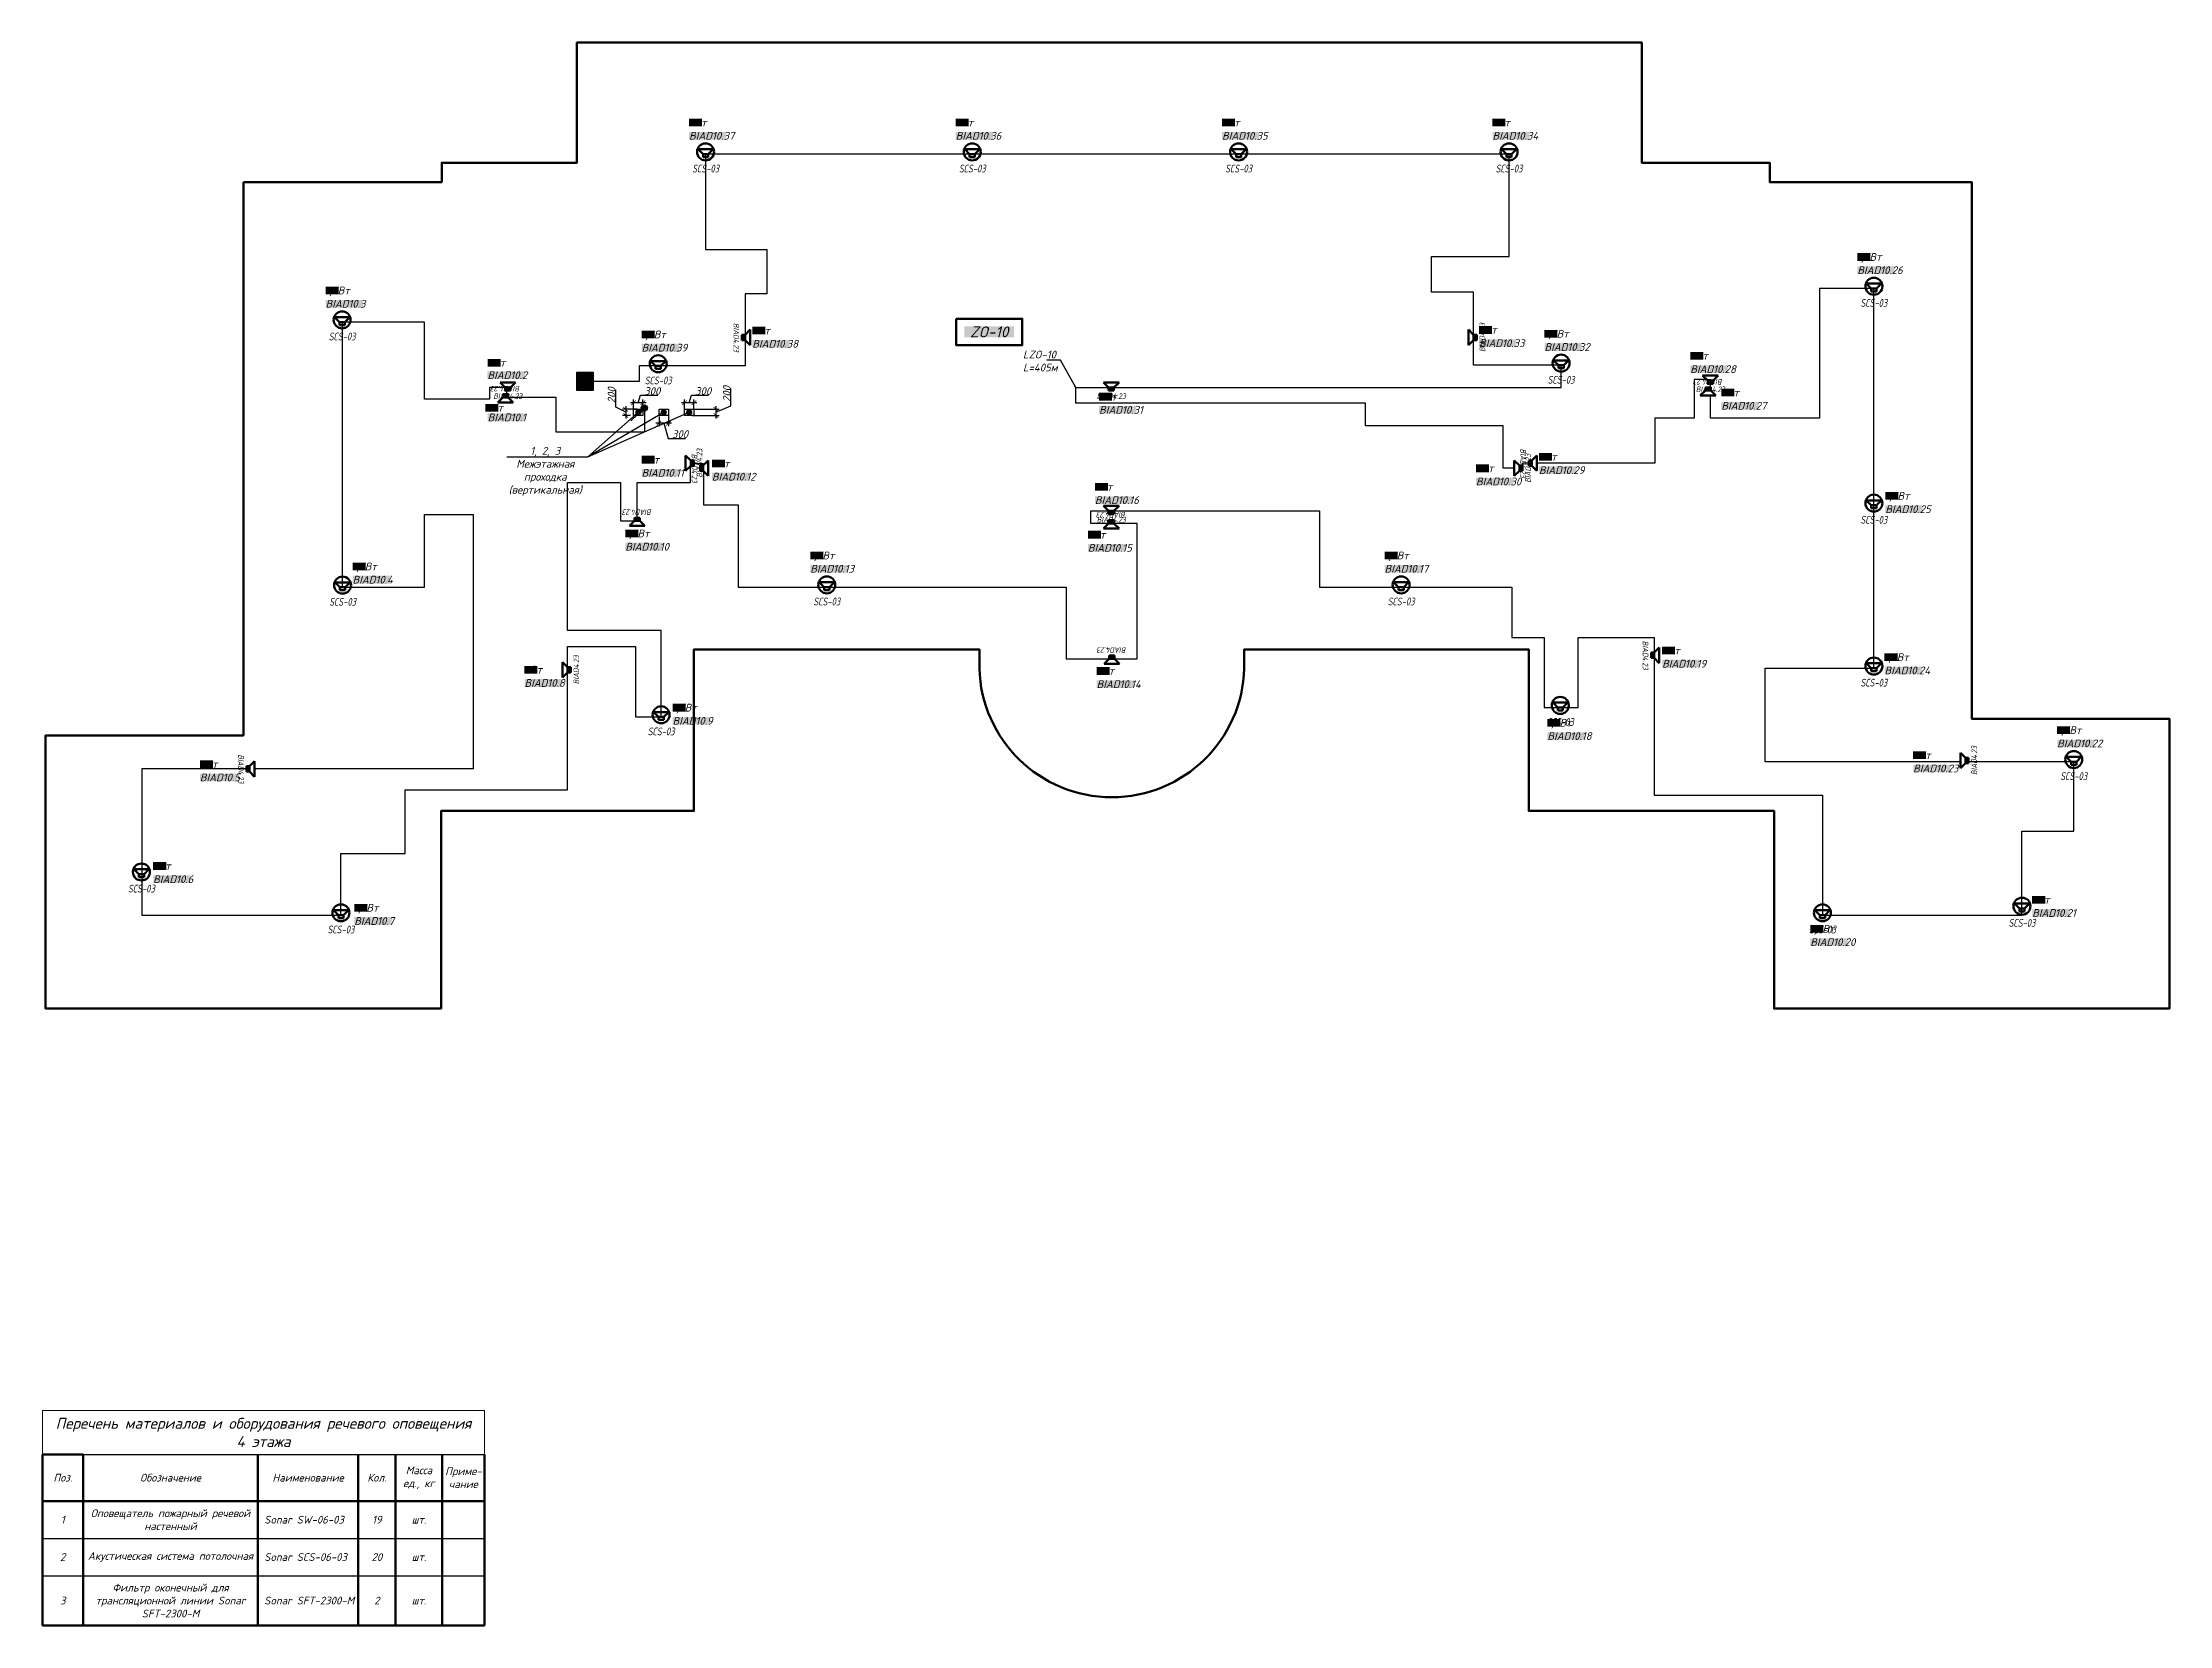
# Model space of a CAD drawing. Extents: x -152830 to 1281226, y -304852 to -2349.
# Drawn here: x 699833 to 768148, y -143858 to -92985 of the extents above; entities that cross this region are included whole.
import ezdxf
from ezdxf import colors
from ezdxf.entities.mleader import LeaderData, LeaderLine
from ezdxf.enums import TextEntityAlignment as Align
from ezdxf.math import Vec2, Vec3

# ---------------------------------------------------------------- set-up
doc = ezdxf.new("R2010")
doc.units = 0
doc.header["$LTSCALE"] = 100
doc.header["$PDMODE"] = 1
doc.header["$PDSIZE"] = 200
doc.linetypes.add('CONTI', pattern=[0])
doc.layers.get('Defpoints').update_dxf_attribs({"color": 42})
for name, color, linetype in [('_1', 7, 'Continuous'), ('_Мэжэтажная', 7, 'Continuous'), ('_СОУЭ_Аннотации', 7, 'Continuous'), ('ODG - Проводка', 3, 'Continuous')]:
    doc.layers.add(name, color=color, linetype=linetype)
for name, color, linetype, lineweight in [('_13_СОУЭ_линии', 5, 'Continuous', 70), ('_СОУЭ Оповещение_речевое', 7, 'Continuous', 30), ('НО Оповещатели Речь', 5, 'Continuous', 50), ('Радио', 5, 'Continuous', 30), ('СС_СКК_Лоток', 170, 'Continuous', 30)]:
    doc.layers.add(name, color=color, linetype=linetype, lineweight=lineweight)
doc.styles.add('BRAZEN-txt', font='isocpeui.ttf')
doc.styles.add('ISOCPEUR', font='isocpeui.ttf', dxfattribs={"height": 250})
doc.styles.add('OlympDesign', font='isocpeui.ttf', dxfattribs={"height": 250})
doc.linetypes.add('Открыто в трубе', pattern='A,2,[1,BDG_GOST,S=1,R=0,X=0,Y=0],-4', length=6)
doc.dimstyles.new('BRAZEN-Размеры_осевые', dxfattribs={"dimscale": 0, "dimtxt": 350, "dimasz": 150, "dimexe": 100, "dimexo": 100, "dimgap": 70, "dimtad": 1, "dimdec": 0, "dimzin": 0, "dimdsep": 46, "dimtxsty": 'BRAZEN-txt', "dimblk": 'ARCHTICK', "dimcen": 1, "dimdle": 100, "dimadec": 0, "dimazin": 0, "dimtfac": 1, "dimtdec": 0, "dimtofl": 0, "dimtmove": 1, "dimatfit": 3, "dimfxl": 1, "dimtolj": 1, "dimtzin": 0, "dimarcsym": 0})

msp = doc.modelspace()

# ---------------------------------------------------------------- texts
at = {"layer": '_СОУЭ_Аннотации', "color": 7, "linetype": 'Открыто в трубе', "lineweight": 60, "ltscale": 100, "style": 'OlympDesign', "bg_fill": 1, "box_fill_scale": 1, "bg_fill_color": 7, "bg_fill_true_color": 16777215, "bg_fill_transparency": 0}
for s, insert, char_height, width, attachment_point in [('3Вт', (720597.381094, -95433.32024), 250, 418.76026667, 1), ('3Вт', (729162.381094, -95433.332739), 250, 418.76026667, 1), ('3Вт', (737717.347348, -95433.32024), 250, 418.76026667, 1), ('3Вт', (746402.381094, -95433.32024), 250, 418.76026667, 1), ('1,5Вт', (758119.881094, -99752.017087), 250, 418.76026667, 1), ('1,5Вт', (708922.786842, -100830.325771), 250, 418.76026667, 1), ('1,5Вт', (719073.743739, -102241.814186), 250, 418.76026667, 1), ('ZO-10', (730238.185677, -102284.162639), 350, 1602.16185265, 5), ('1,5Вт', (748073.286922, -102220.807651), 250, 418.76026667, 1), ('6Вт', (714130.811445, -103152.024819, 0), 250, 418.76026667, 1), ('6Вт', (752755.811445, -102932.024819, 0), 250, 418.76026667, 1), ('6Вт', (745872.990947, -106544.21644, 0), 250, 418.76026667, 1), ('3Вт', (733633.577855, -107140.955236, 0), 250, 418.76026667, 1), ('1,5Вт', (759020.086444, -107431.225129), 250, 418.76026667, 1), ('1,5Вт', (709789.927085, -109698.097325), 250, 418.76026667, 1), ('1,5Вт', (724489.883826, -109347.212195), 250, 418.76026667, 1), ('1,5Вт', (742936.578934, -109347.212195), 250, 418.76026667, 1), ('1,5Вт', (758995.09424, -112614.027758), 250, 418.76026667, 1), ('6Вт', (715310.998903, -113017.135664, 0), 250, 418.76026667, 1), ('1,5Вт', (720067.218734, -114236.101107), 250, 418.76026667, 1), ('1,5Вт', (748166.073201, -114723.587567), 250, 418.76026667, 1), ('1,5Вт', (764539.881344, -114959.931813), 250, 418.76026667, 1), ('6Вт', (704885.422177, -116052.06605, 0), 250, 418.76026667, 1), ('6Вт', (759914.249656, -115765.612238, 0), 250, 418.76026667, 1), ('3Вт', (703385.577471, -119325.694258), 250, 418.76026667, 1), ('1,5Вт', (709843.425942, -120667.463292), 250, 418.76026667, 1), ('3Вт', (763737.890066, -120410.138387), 250, 418.76026667, 1), ('1,5Вт', (756608.098311, -121346.960248), 250, 418.76026667, 1)]:
    msp.add_mtext(s, dxfattribs=dict(at, insert=insert, char_height=char_height, width=width, attachment_point=attachment_point))
at = {"layer": '_СОУЭ_Аннотации', "char_height": 250, "width": 1197.06228103, "attachment_point": 1, "style": 'OlympDesign', "bg_fill": 1, "box_fill_scale": 1, "bg_fill_color": 7, "bg_fill_true_color": 16777215, "bg_fill_transparency": 0}
for s, insert in [('BIAD10.37', (720599.711987, -95858.679724, 0)), ('BIAD10.36', (729164.711987, -95858.692223, 0)), ('BIAD10.35', (737719.67824, -95858.679724, 0)), ('BIAD10.34', (746404.711987, -95858.679724, 0)), ('BIAD10.26', (758122.211987, -100177.376571, 0)), ('BIAD10.3', (708925.117735, -101255.685254, 0)), ('BIAD10.39', (719076.074631, -102667.173669, 0)), ('BIAD10.32', (748075.617815, -102646.167134, 0)), ('BIAD10.25', (759022.417336, -107856.584612, 0)), ('BIAD10.10', (718551.398214, -109063.484599, 0)), ('BIAD10.15', (733410.060068, -109103.129953, 0)), ('BIAD10.13', (724492.214719, -109772.571679, 0)), ('BIAD10.17', (742938.909827, -109772.571679, 0)), ('BIAD10.4', (709792.257977, -110123.456809, 0)), ('BIAD10.24', (758997.425132, -113039.387242, 0)), ('BIAD10.14', (733691.077745, -113482.33427, 0)), ('BIAD10.9', (720069.549627, -114661.46059, 0)), ('BIAD10.18', (748168.404094, -115148.94705, 0)), ('BIAD10.22', (764542.212236, -115385.291297, 0)), ('BIAD10.6', (703387.908364, -119751.053742, 0)), ('BIAD10.21', (763740.220959, -120835.49787, 0)), ('BIAD10.7', (709845.756835, -121092.822776, 0)), ('BIAD10.20', (756610.429204, -121772.319731, 0))]:
    msp.add_mtext(s, dxfattribs=dict(at, insert=insert))

# ---------------------------------------------------------------- blocks, each defined once
blk = doc.blocks.new('_ArchTick')
at = {"color": 0, "linetype": 'ByBlock', "const_width": 0.15}
blk.add_lwpolyline([(-0.5, -0.5), (0.5, 0.5)], dxfattribs=at)
blk = doc.blocks.new('*D265')
at = {"layer": 'Defpoints', "color": 0, "transparency": 16777216}
for p in [(718818, -104561), (718818, -104900), (719119, -104870)]:
    blk.add_point(p, dxfattribs=at)
at = {"layer": 'СС_СКК_Лоток', "color": 0, "linetype": 'Continuous', "lineweight": -2, "transparency": 16777216}
for p, q in [((718818, -104800), (718818, -104461)), ((718969, -104561), (719041, -104321)), ((719041, -104321), (719592, -104321)), ((719119, -104770), (719119, -104461)), ((719219, -104561), (718718, -104561))]:
    blk.add_line(p, q, dxfattribs=at)
at = {"layer": 'СС_СКК_Лоток', "color": 0, "lineweight": -2, "transparency": 16777216, "xscale": 150, "yscale": 150, "zscale": 150, "rotation": 180}
blk.add_blockref('_ArchTick', (718818, -104561), dxfattribs=at)
at = {"layer": 'СС_СКК_Лоток', "color": 0, "lineweight": -2, "transparency": 16777216, "xscale": 150, "yscale": 150, "zscale": 150}
blk.add_blockref('_ArchTick', (719119, -104561), dxfattribs=at)
at = {"layer": 'СС_СКК_Лоток', "color": 0, "lineweight": 0, "transparency": 16777216, "insert": (719416, -104186), "char_height": 250, "width": 731.08, "attachment_point": 5, "style": 'ISOCPEUR'}
blk.add_mtext('\\A1;300', dxfattribs=at)
blk = doc.blocks.new('*D266')
at = {"layer": 'Defpoints', "color": 0, "transparency": 16777216}
for p in [(718563, -104971), (718823, -104971), (719019, -104770)]:
    blk.add_point(p, dxfattribs=at)
at = {"layer": 'СС_СКК_Лоток', "color": 0, "linetype": 'Continuous', "lineweight": -2, "transparency": 16777216}
for p, q in [((718246, -104699), (718246, -104148)), ((718563, -104870), (718246, -104699)), ((718919, -104770), (718463, -104770)), ((718723, -104971), (718463, -104971)), ((718563, -104670), (718563, -105071))]:
    blk.add_line(p, q, dxfattribs=at)
at = {"layer": 'СС_СКК_Лоток', "color": 0, "lineweight": -2, "transparency": 16777216, "xscale": 150, "yscale": 150, "zscale": 150}
for p, rotation in [((718563, -104770), 90), ((718563, -104971), 270)]:
    blk.add_blockref('_ArchTick', p, dxfattribs=dict(at, rotation=rotation))
at = {"layer": 'СС_СКК_Лоток', "color": 0, "lineweight": 0, "transparency": 16777216, "insert": (718111, -104323), "char_height": 250, "width": 731.08, "attachment_point": 5, "rotation": 90, "style": 'ISOCPEUR'}
blk.add_mtext('\\A1;200', dxfattribs=at)
blk = doc.blocks.new('_Dot')
at = {"color": 0, "linetype": 'ByBlock', "lineweight": -2}
blk.add_line((-0.5, 0), (-1, 0), dxfattribs=at)
at = {"color": 0, "linetype": 'ByBlock', "const_width": 0.5}
blk.add_lwpolyline([(-0.25, 0, 1), (0.25, 0, 1)], format="xyb", close=True, dxfattribs=at)
blk = doc.blocks.new('*D267')
at = {"layer": 'Defpoints', "color": 0, "transparency": 16777216}
for p in [(720452, -104561), (720452, -104900), (720753, -104870)]:
    blk.add_point(p, dxfattribs=at)
at = {"layer": 'СС_СКК_Лоток', "color": 0, "linetype": 'Continuous', "lineweight": -2, "transparency": 16777216}
for p, q in [((720452, -104800), (720452, -104461)), ((720603, -104561), (720675, -104321)), ((720675, -104321), (721226, -104321)), ((720753, -104770), (720753, -104461)), ((720853, -104561), (720352, -104561))]:
    blk.add_line(p, q, dxfattribs=at)
at = {"layer": 'СС_СКК_Лоток', "color": 0, "lineweight": -2, "transparency": 16777216, "xscale": 150, "yscale": 150, "zscale": 150, "rotation": 180}
blk.add_blockref('_ArchTick', (720452, -104561), dxfattribs=at)
at = {"layer": 'СС_СКК_Лоток', "color": 0, "lineweight": -2, "transparency": 16777216, "xscale": 150, "yscale": 150, "zscale": 150}
blk.add_blockref('_ArchTick', (720753, -104561), dxfattribs=at)
at = {"layer": 'СС_СКК_Лоток', "color": 0, "lineweight": 0, "transparency": 16777216, "insert": (721050, -104186), "char_height": 250, "width": 731.08, "attachment_point": 5, "style": 'ISOCPEUR'}
blk.add_mtext('\\A1;300', dxfattribs=at)
blk = doc.blocks.new('*D268')
at = {"layer": 'Defpoints', "color": 0, "transparency": 16777216}
for p in [(720603, -104971), (720653, -104770), (721463, -104971)]:
    blk.add_point(p, dxfattribs=at)
at = {"layer": 'СС_СКК_Лоток', "color": 0, "linetype": 'Continuous', "lineweight": -2, "transparency": 16777216}
for p, q in [((721945, -104657), (721945, -104106)), ((720703, -104971), (721563, -104971)), ((720753, -104770), (721563, -104770)), ((721463, -104870), (721945, -104657)), ((721463, -104670), (721463, -105071))]:
    blk.add_line(p, q, dxfattribs=at)
at = {"layer": 'СС_СКК_Лоток', "color": 0, "lineweight": -2, "transparency": 16777216, "xscale": 150, "yscale": 150, "zscale": 150}
for p, rotation in [((721463, -104770), 90), ((721463, -104971), 270)]:
    blk.add_blockref('_ArchTick', p, dxfattribs=dict(at, rotation=rotation))
at = {"layer": 'СС_СКК_Лоток', "color": 0, "lineweight": 0, "transparency": 16777216, "insert": (721810, -104281), "char_height": 250, "width": 731.08, "attachment_point": 5, "rotation": 90, "style": 'ISOCPEUR'}
blk.add_mtext('\\A1;200', dxfattribs=at)
blk = doc.blocks.new('*D269')
at = {"layer": 'Defpoints', "color": 0, "transparency": 16777216}
for p in [(719635, -104900), (719936, -104870), (719635, -105216)]:
    blk.add_point(p, dxfattribs=at)
at = {"layer": 'СС_СКК_Лоток', "color": 0, "linetype": 'Continuous', "lineweight": -2, "transparency": 16777216}
for p, q in [((719635, -105000), (719635, -105316)), ((719936, -104970), (719936, -105316)), ((720036, -105216), (719535, -105216)), ((719786, -105216), (719933, -105706)), ((719933, -105706), (720484, -105706))]:
    blk.add_line(p, q, dxfattribs=at)
at = {"layer": 'СС_СКК_Лоток', "color": 0, "lineweight": -2, "transparency": 16777216, "xscale": 150, "yscale": 150, "zscale": 150, "rotation": 180}
blk.add_blockref('_ArchTick', (719635, -105216), dxfattribs=at)
at = {"layer": 'СС_СКК_Лоток', "color": 0, "lineweight": -2, "transparency": 16777216, "xscale": 150, "yscale": 150, "zscale": 150}
blk.add_blockref('_ArchTick', (719936, -105216), dxfattribs=at)
at = {"layer": 'СС_СКК_Лоток', "color": 0, "lineweight": 0, "transparency": 16777216, "insert": (720308, -105571), "char_height": 250, "width": 731.08, "attachment_point": 5, "style": 'ISOCPEUR'}
blk.add_mtext('\\A1;300', dxfattribs=at)
blk = doc.blocks.new('*U105')
at = {"layer": 'НО Оповещатели Речь', "color": 5}
for p, q in [((-84, -184), (-242, -26)), ((-242, -26), (242, -26)), ((-84, -184), (84, -184)), ((-84, -281), (-84, -184)), ((84, -281), (-84, -281)), ((84, -184), (242, -26)), ((84, -281), (84, -184))]:
    blk.add_line(p, q, dxfattribs=at)
blk.add_circle((0, -114), 273, dxfattribs=at)
at = {"layer": 'Defpoints', "lineweight": 50, "ltscale": 100, "style": 'OlympDesign', "width": 0.8}
blk.add_text('SСS-03', height=250, dxfattribs=at).set_placement((0, -649), align=Align.MIDDLE_CENTER)
blk = doc.blocks.new('*U120')
at = {"layer": 'ODG - Проводка'}
h = blk.add_hatch(color=0, dxfattribs=at)
edge = h.paths.add_edge_path()
edge.add_arc((0, 0), 50, 0, 360)
at = {"layer": 'ODG - Проводка', "color": 0}
for points in [[(0, 0), (212, 212)], [(35, 35), (85, 122)], [(35, 35), (122, 85)]]:
    blk.add_lwpolyline(points, dxfattribs=at)
blk.add_circle((0, 0), 50, dxfattribs=at)
blk = doc.blocks.new('SFT-2300-М')
at = {"true_color": 0xffffff}
h = blk.add_hatch(color=7, dxfattribs=at)
h.dxf.hatch_style = 1
h.paths.add_polyline_path([(250, 292), (-274, 292), (-274, -295), (250, -295)])
at = {"layer": '_1', "lineweight": 30}
h = blk.add_hatch(color=5, dxfattribs=at)
h.dxf.hatch_style = 1
h.paths.add_polyline_path([(177, -2, 1), (-202, -2, 1)])
at = {"color": 5, "lineweight": 30}
blk.add_lwpolyline([(-274, 292), (250, 292), (250, -295), (-274, -295)], close=True, dxfattribs=at)
blk.add_circle((-12, -2), 189, dxfattribs=at)
blk = doc.blocks.new('*U104')
at = {"color": 5}
blk.add_wipeout([(-348, 366), (348, 366), (121, 140), (121, 0), (-121, 0), (-121, 140)], dxfattribs=at).dxf.layer = 'НО Оповещатели Речь'
at = {"layer": 'НО Оповещатели Речь'}
h = blk.add_hatch(color=5, dxfattribs=at)
h.dxf.hatch_style = 1
h.set_gradient(color1=(0, 0, 255), color2=(0, 0, 255), tint=1)
h.paths.add_polyline_path([(-121, 0), (121, 0), (121, 140), (-121, 140)])
at = {"layer": 'НО Оповещатели Речь', "color": 5}
for p, q in [((-121, 140), (-348, 366)), ((-348, 366), (348, 366)), ((121, 140), (-121, 140)), ((-121, 140), (-121, 0)), ((-121, 0), (121, 0)), ((121, 140), (348, 366)), ((121, 0), (121, 140))]:
    blk.add_line(p, q, dxfattribs=at)
at = {"layer": 'Defpoints', "lineweight": 50, "ltscale": 100, "style": 'OlympDesign', "width": 0.8}
blk.add_text('BIAD4.23', height=250, dxfattribs=at).set_placement((0, -250), align=Align.MIDDLE_CENTER)
blk = doc.blocks.new('*T2337')
at = {"color": 0, "lineweight": 50, "transparency": 16777216}
for p, q in [((0, -1410), (1300, -1410)), ((0, -1410), (0, -6910)), ((1300, -1410), (1300, -6910)), ((6919, -1410), (6919, -6910)), ((10139, -1410), (10139, -6910)), ((11339, -1410), (11339, -6910)), ((12839, -1410), (12839, -6910)), ((14195, -1410), (14195, -6910)), ((0, -2910), (14195, -2910)), ((0, -6910), (14195, -6910))]:
    blk.add_line(p, q, dxfattribs=at)
at = {"color": 0, "linetype": 'ByBlock', "lineweight": -2, "transparency": 16777216}
blk.add_line((1300, -1410), (14195, -1410), dxfattribs=at)
at = {"color": 0, "transparency": 16777216}
for p, q in [((0, -4110), (1300, -4110)), ((12839, -4110), (14195, -4110)), ((0, -5310), (1300, -5310)), ((12839, -5310), (14195, -5310))]:
    blk.add_line(p, q, dxfattribs=at)
at = {"color": 0, "lineweight": -2, "transparency": 16777216}
for p, q in [((1300, -4110), (12839, -4110)), ((1300, -5310), (12839, -5310))]:
    blk.add_line(p, q, dxfattribs=at)
at = {"layer": 'Defpoints', "color": 8, "linetype": 'ByBlock', "lineweight": 0, "transparency": 16777216}
for p, q in [((0, 0), (14195, 0)), ((0, 0), (0, -1410)), ((14195, 0), (14195, -1410))]:
    blk.add_line(p, q, dxfattribs=at)
at = {"color": 0, "transparency": 16777216, "style": 'OlympDesign'}
for s, insert, char_height, width, attachment_point in [('Перечень материалов и оборудования речевого оповещения 4 этажа', (7097, -705), 350, 13794.54, 5), ('Поз.', (650, -2160), 250, 900, 5), ('Обозначение', (4110, -2160), 250, 5219.44, 5), ('Наименование', (8529, -2160), 250, 2819.56, 5), ('Кол.', (10739, -2160), 250, 800, 5), ('Масса ед., кг', (12089, -2160), 250, 1100, 5), ('Приме- чание', (13517, -2160), 250, 955.55, 5), ('1', (650, -3510), 250, 900, 5), ('Оповещатель пожарный речевой настенный ', (4110, -3510), 250, 5219.44, 5), ('Sonar SW-06-03', (7119, -3510), 250, 2819.56, 4), ('19', (10739, -3510), 250, 800, 5), ('шт.', (12089, -3510), 250, 1100, 5), ('2', (650, -4710), 250, 900, 5), ('Акустическая система потолочная', (4110, -4710), 250, 5219.44, 5), ('Sonar SCS-06-03', (7119, -4710), 250, 2819.56, 4), ('20', (10739, -4710), 250, 800, 5), ('шт.', (12089, -4710), 250, 1100, 5), ('3', (650, -6110), 250, 900, 5), ('Фильтр оконечный для трансляционной линии Sonar SFT-2300-М', (4110, -6110), 250, 5219.44, 5), ('Sonar SFT-2300-М', (7119, -6110), 250, 2819.56, 4), ('2', (10739, -6110), 250, 800, 5), ('шт.', (12089, -6110), 250, 1100, 5)]:
    blk.add_mtext(s, dxfattribs=dict(at, insert=insert, char_height=char_height, width=width, attachment_point=attachment_point))

# ---------------------------------------------------------------- dimensions: what is measured, and where the dimension line sits
at = {"layer": 'СС_СКК_Лоток', "color": 7, "lineweight": 0}
for base, p1, p2, picture, middle in [((718562.892509, -104970.993268), (719018.750123, -104769.809572), (718823.062469, -104970.993268), '*D266', (718246.126825, -104688.771268)), ((721462.53396, -104971.018653), (720652.500847, -104769.809572), (720602.500847, -104971.018653), '*D268', (721944.66233, -104647.037242))]:
    dim = msp.add_linear_dim(base=base, p1=p1, p2=p2, angle=270, dimstyle='BRAZEN-Размеры_осевые', override={"dimscale": 1, "dimtxt": 250, "dimgap": 10, "dimrnd": 50, "dimtxsty": 'ISOCPEUR'}, dxfattribs=at)
    dim.commit()
    dim.dimension.update_dxf_attribs({"geometry": picture, "text_midpoint": middle, "dimtype": 160})
for base, p1, p2, picture, middle in [((718818.135968, -104561.020505), (719119.374761, -104870.414112), (718818.135968, -104899.767874), '*D265', (719050.755364, -104186.020505)), ((720451.886692, -104561.020505), (720753.125485, -104870.414112), (720451.886692, -104899.767874), '*D267', (720684.506089, -104186.020505)), ((719635.01133, -105216.432628), (719936.250123, -104870.414112), (719635.01133, -104899.767874), '*D269', (719942.630726, -105571.432628))]:
    dim = msp.add_linear_dim(base=base, p1=p1, p2=p2, angle=180, dimstyle='BRAZEN-Размеры_осевые', override={"dimscale": 1, "dimtxt": 250, "dimgap": 10, "dimrnd": 50, "dimtxsty": 'ISOCPEUR'}, dxfattribs=at)
    dim.commit()
    dim.dimension.update_dxf_attribs({"geometry": picture, "text_midpoint": middle})

# ---------------------------------------------------------------- linework, layer by layer
at = {"layer": '_Мэжэтажная', "color": 18, "lineweight": 30, "true_color": 0x000000}
for points in [[(718818.125485, -104769.809572), (719119.374761, -104769.809572), (719119.374761, -104971.018653), (718818.125485, -104971.018653)], [(719635.000847, -104769.809572), (719936.250123, -104769.809572), (719936.250123, -104971.018653), (719635.000847, -104971.018653)], [(720451.876209, -104769.809572), (720753.125485, -104769.809572), (720753.125485, -104971.018653), (720451.876209, -104971.018653)]]:
    msp.add_lwpolyline(points, close=True, dxfattribs=at)
at = {"layer": '_СОУЭ_Аннотации', "color": 1, "linetype": 'CONTI', "lineweight": 60, "ltscale": 100}
msp.add_lwpolyline([(729175.057677, -101859.908139), (731301.313677, -101859.908139), (731301.313677, -102708.417139), (729175.057677, -102708.417139)], close=True, dxfattribs=at)

# ---------------------------------------------------------------- block references
for name, p in [('SFT-2300-М', (717272.526376, -103874.453306)), ('*T2337', (699833.125485, -136948.565035))]:
    msp.add_blockref(name, p)
at = {"layer": '_СОУЭ Оповещение_речевое', "color": 4, "lineweight": 50}
for p in [(721130.625485, -96387.230987), (729695.625485, -96387.243486), (738250.591739, -96387.230987), (746935.625485, -96387.230987), (758653.125485, -100705.927834), (709456.031233, -101784.236517), (719606.98813, -103195.724933), (748606.531313, -103174.718398), (758653.125485, -107673.925104), (709470.625485, -110309.426671), (725023.128217, -110301.122942), (743469.823325, -110301.122942), (758653.125485, -112908.902907), (748582.003387, -114172.993566), (719702.034211, -114475.558492), (765073.125735, -115913.84256), (703008.125485, -119528.640303), (709418.165802, -120841.14514), (757001.483082, -120841.122942), (763411.483082, -120628.820629)]:
    msp.add_blockref('*U105', p, dxfattribs=at)

msp.set_redraw_order([(e.dxf.handle, doc.entitydb.next_handle()) for e in msp.query("TEXT MTEXT ATTDEF DIMENSION ARC_DIMENSION")])  # texts and dimensions are drawn at this point

# ---------------------------------------------------------------- next in the draw order: leaders
at = {"layer": '_Мэжэтажная', "color": 7, "lineweight": 0}
ml = msp.add_multileader_mtext('Standard', dxfattribs=at)
ml.set_content('1, 2, 3^JМежэтажная проходка (вертикальная)', color=7, style='ISOCPEUR')
ml.set_leader_properties()
ml.set_arrow_properties(name='DOT')
ml.build(insert=Vec2(0, 0))
ml.multileader.update_dxf_attribs({"text_left_attachment_type": 6, "text_right_attachment_type": 6, "dogleg_length": 100, "arrow_head_size": 200})
ctx = ml.context
ctx.base_point, ctx.char_height, ctx.arrow_head_size, ctx.landing_gap_size, ctx.plane_origin = Vec3(714719.970532, -106307.577341), 250, 200, 0, Vec3(727211.37058, -106802.732589)
ctx.left_attachment, ctx.right_attachment, ctx.text_align_type = 6, 6, 1
notes = []
notes.append((ctx, [(0, (1, 1, 0), (717340.614471, -106307.577341), (-1, 0), 100, [(0, [(718968.750123, -104870.414112)], 0, [])])]))
ctx.mtext.insert, ctx.mtext.width, ctx.mtext.alignment, ctx.mtext.flow_direction = Vec3(715980.292501, -105982.577341), 2467.27373386, 2, 5
ctx.mtext.has_bg_fill, ctx.mtext.bg_color, ctx.mtext.bg_scale_factor, ctx.mtext.bg_transparency, ctx.mtext.use_window_bg_color = 1, -1027028792, 1.5, 0, 1
for ctx, leaders in notes:
    for number, flags, end, landing, length, lines in leaders:
        leader = LeaderData()
        leader.index, (leader.has_last_leader_line, leader.has_dogleg_vector, leader.attachment_direction) = number, flags
        leader.last_leader_point, leader.dogleg_vector, leader.dogleg_length = Vec3(end), Vec3(landing), length
        for number, points, colour, breaks in lines:
            line = LeaderLine()
            line.index, line.vertices, line.color, line.breaks = number, Vec3.list(points), colors.encode_raw_color(colour), breaks
            leader.lines.append(line)
        ctx.leaders.append(leader)

# ---------------------------------------------------------------- next in the draw order: leaders
ml = msp.add_multileader_mtext('Standard', dxfattribs=at)
ml.set_content('1, 2, 3^JМежэтажная проходка (вертикальная)', color=7, style='ISOCPEUR')
ml.set_leader_properties()
ml.set_arrow_properties(name='DOT')
ml.build(insert=Vec2(0, 0))
ml.multileader.update_dxf_attribs({"text_left_attachment_type": 6, "text_right_attachment_type": 6, "dogleg_length": 100, "arrow_head_size": 200})
ctx = ml.context
ctx.base_point, ctx.char_height, ctx.arrow_head_size, ctx.landing_gap_size, ctx.plane_origin = Vec3(714719.970532, -106307.577341), 250, 200, 0, Vec3(727211.37058, -106802.732589)
ctx.left_attachment, ctx.right_attachment, ctx.text_align_type = 6, 6, 1
notes = []
notes.append((ctx, [(0, (1, 1, 0), (717340.614471, -106307.577341), (-1, 0), 100, [(0, [(720602.500847, -104870.414112)], 0, [])])]))
ctx.mtext.insert, ctx.mtext.width, ctx.mtext.alignment, ctx.mtext.flow_direction = Vec3(715980.292501, -105982.577341), 2467.27373386, 2, 5
ctx.mtext.has_bg_fill, ctx.mtext.bg_color, ctx.mtext.bg_scale_factor, ctx.mtext.bg_transparency, ctx.mtext.use_window_bg_color = 1, -1027028792, 1.5, 0, 1
for ctx, leaders in notes:
    for number, flags, end, landing, length, lines in leaders:
        leader = LeaderData()
        leader.index, (leader.has_last_leader_line, leader.has_dogleg_vector, leader.attachment_direction) = number, flags
        leader.last_leader_point, leader.dogleg_vector, leader.dogleg_length = Vec3(end), Vec3(landing), length
        for number, points, colour, breaks in lines:
            line = LeaderLine()
            line.index, line.vertices, line.color, line.breaks = number, Vec3.list(points), colors.encode_raw_color(colour), breaks
            leader.lines.append(line)
        ctx.leaders.append(leader)

# ---------------------------------------------------------------- next in the draw order: leaders
ml = msp.add_multileader_mtext('Standard', dxfattribs=at)
ml.set_content('1, 2, 3^JМежэтажная проходка (вертикальная)', color=7, style='ISOCPEUR')
ml.set_leader_properties()
ml.set_arrow_properties(name='DOT')
ml.build(insert=Vec2(0, 0))
ml.multileader.update_dxf_attribs({"text_left_attachment_type": 6, "text_right_attachment_type": 6, "dogleg_length": 100, "arrow_head_size": 200})
ctx = ml.context
ctx.base_point, ctx.char_height, ctx.arrow_head_size, ctx.landing_gap_size, ctx.plane_origin = Vec3(714719.970532, -106307.577341), 250, 200, 0, Vec3(727211.37058, -106802.732589)
ctx.left_attachment, ctx.right_attachment, ctx.text_align_type = 6, 6, 1
notes = []
notes.append((ctx, [(0, (1, 1, 0), (717340.614471, -106307.577341), (-1, 0), 100, [(0, [(719785.625485, -104870.414112)], 0, [])])]))
ctx.mtext.insert, ctx.mtext.width, ctx.mtext.alignment, ctx.mtext.flow_direction = Vec3(715980.292501, -105982.577341), 2467.27373386, 2, 5
ctx.mtext.has_bg_fill, ctx.mtext.bg_color, ctx.mtext.bg_scale_factor, ctx.mtext.bg_transparency, ctx.mtext.use_window_bg_color = 1, -1027028792, 1.5, 0, 1
for ctx, leaders in notes:
    for number, flags, end, landing, length, lines in leaders:
        leader = LeaderData()
        leader.index, (leader.has_last_leader_line, leader.has_dogleg_vector, leader.attachment_direction) = number, flags
        leader.last_leader_point, leader.dogleg_vector, leader.dogleg_length = Vec3(end), Vec3(landing), length
        for number, points, colour, breaks in lines:
            line = LeaderLine()
            line.index, line.vertices, line.color, line.breaks = number, Vec3.list(points), colors.encode_raw_color(colour), breaks
            leader.lines.append(line)
        ctx.leaders.append(leader)

# ---------------------------------------------------------------- next in the draw order: linework, layer by layer
at = {"layer": '_13_СОУЭ_линии', "color": 5, "lineweight": 30}
msp.add_lwpolyline([(719162.565377, -104729.312879), (719162.565377, -105510.946333), (716334.842323, -105510.946333), (716334.842323, -104390.198391), (714740.675364, -104390.198391), (714740.675364, -104069.42613), (714188.404875, -104069.42613), (714188.404875, -104443.76782), (712105.734777, -104443.76782), (712105.734777, -101967.914063), (709456.031233, -101967.914063), (709456.031233, -110493.104217), (712106.122624, -110493.104217), (712106.122624, -108149.395894), (713662.723468, -108149.395894), (713662.723468, -116329.80952), (703021.346943, -116329.80952), (703021.346943, -121024.822685), (709418.165802, -121024.822685), (709418.165802, -119049.760813), (711478.57147, -119049.760813), (711478.57147, -117002.678116), (716697.742043, -117002.678116), (716697.742043, -112392.720471), (718879.776022, -112392.720471), (718879.776022, -114659.236037), (719702.034211, -114659.236037), (719702.034211, -111877.818946), (716697.742043, -111877.818946), (716697.742043, -107121.160398), (718400.152668, -107121.160398), (718400.152668, -108360.007258), (718931.455872, -108360.007258), (718931.455872, -107121.160398), (720646.183055, -107121.160398), (720646.183055, -106511.769325), (721061.380677, -106511.769325), (721061.380677, -107843.221663), (722180.865743, -107843.221663), (722180.865743, -110484.800488), (732706.859517, -110484.800488), (732706.859517, -112790.193014), (734994.842043, -112790.193014), (734994.842043, -108440.193014), (733503.806531, -108440.193014), (733503.806531, -108039.42613), (740852.060362, -108039.42613), (740852.060362, -110484.800488), (747028.364412, -110484.800488), (747028.364412, -112108.985779), (748061.637267, -112108.985779), (748061.637267, -114356.671111), (749153.209304, -114356.671111), (749153.209304, -112108.985779), (751598.526102, -112108.985779), (751598.526102, -117178.685784), (757001.483082, -117178.685784), (757001.483082, -121024.800488), (763411.483082, -121024.800488), (763411.483082, -118334.198563), (765073.125735, -118334.198563), (765073.125735, -116097.520106), (755157.436081, -116097.520106), (755157.436081, -113092.580452), (758653.125485, -113092.580452), (758653.125485, -100889.60538), (756906.473783, -100889.60538), (756906.473783, -105054.534892), (753408.343314, -105054.534892), (753408.343314, -103812.427801), (752884.522136, -103812.427801), (752884.522136, -105054.534892), (751614.327305, -105054.534892), (751614.327305, -106502.327286), (747368.125485, -106502.327286), (747368.125485, -106665.43631), (746749.586061, -106665.43631), (746749.586061, -105304.430428), (742328.496539, -105304.430428), (742328.496539, -104580.0173), (733026.957961, -104580.0173), (733026.957961, -104069.42613), (748606.531313, -104069.42613), (748606.531313, -103358.395943), (745799.451076, -103358.395943), (745799.451076, -101011.857205), (744448.4287, -101011.857205), (744448.4287, -99864.771757), (746935.625485, -99864.771757), (746935.625485, -96570.908533), (721130.625485, -96570.908533), (721130.625485, -99640.485985), (723091.940391, -99640.485985), (723091.940391, -101062.507391), (722397.030629, -101062.507391), (722397.030629, -103379.402478), (719001.193746, -103379.402478), (719001.193746, -103876.05772), (717522.521228, -103876.05772)], dxfattribs=at)
at = {"layer": '_СОУЭ_Аннотации', "color": 67, "linetype": 'CONTI', "lineweight": 60, "ltscale": 100, "true_color": 0x727430}
msp.add_lwpolyline([(706283.112088, -97469.429265), (706283.112088, -115254.844294), (699933.125485, -115254.844294), (699933.125485, -124029.809572), (712633.125485, -124029.809572), (712633.125485, -117679.809572), (720753.125485, -117679.809572), (720753.125485, -112489.809572), (729922.693903, -112489.809572), (729922.693903, -113089.809572, 0.9753212138), (738432.822973, -113089.809572), (738432.822973, -112489.809572), (747568.125485, -112489.809572), (747568.125485, -117679.809572), (755448.125485, -117679.809572), (755448.125485, -124029.809572), (768148.125485, -124029.809572), (768148.125485, -114719.809572), (761798.125485, -114719.809572), (761798.125485, -97469.419356), (755308.125485, -97469.419356), (755308.125485, -96849.809572), (751198.125485, -96849.809572), (751198.125485, -92984.809572), (716998.125485, -92984.809572), (716998.125485, -96849.809572), (712658.125485, -96849.809572), (712658.112088, -97469.429265), (706283.125485, -97469.429265)], format="xyb", dxfattribs=at)

# ---------------------------------------------------------------- next in the draw order: block references
at = {"layer": 'Радио', "xscale": 2, "yscale": 2, "zscale": 2, "rotation": 178.7329526101915}
msp.add_blockref('*U120', (719162.565377, -104729.312879), dxfattribs=at)
msp.add_blockref('*U120', (719162.565377, -104729.312879), dxfattribs=at)

# ---------------------------------------------------------------- next in the draw order: texts
at = {"layer": '_СОУЭ_Аннотации', "insert": (714133.142338, -104907.447717, 0), "char_height": 250, "width": 1197.06228103, "attachment_point": 1, "style": 'OlympDesign', "bg_fill": 1, "box_fill_scale": 1, "bg_fill_color": 7, "bg_fill_true_color": 16777215, "bg_fill_transparency": 0}
msp.add_mtext('BIAD10.1', dxfattribs=at)
at = {"layer": '_СОУЭ_Аннотации', "color": 7, "linetype": 'Открыто в трубе', "lineweight": 60, "ltscale": 100, "insert": (719071.992038, -106266.589762, 0), "char_height": 250, "width": 418.76026667, "attachment_point": 1, "style": 'OlympDesign', "bg_fill": 1, "box_fill_scale": 1, "bg_fill_color": 7, "bg_fill_true_color": 16777215, "bg_fill_transparency": 0}
msp.add_mtext('6Вт', dxfattribs=at)

# ---------------------------------------------------------------- next in the draw order: block references
at = {"layer": '_СОУЭ Оповещение_речевое', "color": 4, "lineweight": 50, "xscale": 0.71930163509888, "yscale": 0.71930163509888, "zscale": 0.71930163509888}
for p, rotation in [((722296.647188, -102463.125469), 270), ((745899.834518, -102463.331981), 90), ((720953.125485, -106665.414112), 270), ((747368.125485, -106665.43631), 89.99999999999999), ((718931.455872, -108259.623816), 180), ((734178.125485, -112689.809572), 180), ((751498.142661, -112676.333739), 270), ((716798.125485, -113144.246624), 89.99999999999999), ((706383.125485, -116329.80952), 270), ((761698.125485, -116058.954967), 89.99999999999999)]:
    msp.add_blockref('*U104', p, dxfattribs=dict(at, rotation=rotation))
for p in [(753403.125485, -103949.809572), (714778.125485, -104169.809572), (734160.125485, -104169.809572), (734160.125485, -108139.809572)]:
    msp.add_blockref('*U104', p, dxfattribs=at)

# ---------------------------------------------------------------- next in the draw order: leaders
ml = msp.add_multileader_mtext('Standard')
ml.set_content('LZO-10^JL=405м', color=256, style='OlympDesign')
ml.set_leader_properties(color=256, linetype='ByLayer', lineweight=-1)
ml.set_arrow_properties(name='ARCHTICK')
ml.build(insert=Vec2(0, 0))
ml.multileader.update_dxf_attribs({"text_left_attachment_type": 6, "text_right_attachment_type": 6, "dogleg_length": 50, "arrow_head_size": 100})
ctx = ml.context
ctx.base_point, ctx.char_height, ctx.arrow_head_size, ctx.landing_gap_size, ctx.plane_origin = Vec3(731323.367219, -103188.678677), 250, 100, 0, Vec3(732860.544568, -103738.541042)
ctx.left_attachment, ctx.right_attachment = 6, 6
notes = []
notes.append((ctx, [(0, (1, 1, 0), (732526.018734, -103188.678677), (-1, 0), 50, [(0, [(733026.957961, -104069.42613)], 0, [])])]))
ctx.mtext.insert, ctx.mtext.width, ctx.mtext.flow_direction = Vec3(731323.367219, -102888.678677), 383.66637116, 5
ctx.mtext.has_bg_fill, ctx.mtext.bg_color, ctx.mtext.bg_scale_factor, ctx.mtext.bg_transparency, ctx.mtext.use_window_bg_color = 1, -1027028792, 1.5, 0, 1
for ctx, leaders in notes:
    for number, flags, end, landing, length, lines in leaders:
        leader = LeaderData()
        leader.index, (leader.has_last_leader_line, leader.has_dogleg_vector, leader.attachment_direction) = number, flags
        leader.last_leader_point, leader.dogleg_vector, leader.dogleg_length = Vec3(end), Vec3(landing), length
        for number, points, colour, breaks in lines:
            line = LeaderLine()
            line.index, line.vertices, line.color, line.breaks = number, Vec3.list(points), colors.encode_raw_color(colour), breaks
            leader.lines.append(line)
        ctx.leaders.append(leader)

# ---------------------------------------------------------------- next in the draw order: block references
for p, rotation in [((753328.125485, -104069.809572), 180), ((714703.125478, -104289.814949), 180), ((720753.125485, -106502.327286), 89.99999999999999), ((747568.125485, -106502.327286), 270), ((734160.125485, -108339.809572), 180)]:
    msp.add_blockref('*U104', p, dxfattribs=dict(at, rotation=rotation))

# ---------------------------------------------------------------- next in the draw order: texts
at = {"layer": '_СОУЭ_Аннотации', "color": 7, "linetype": 'Открыто в трубе', "lineweight": 60, "ltscale": 100, "char_height": 250, "width": 418.76026667, "attachment_point": 1, "style": 'OlympDesign', "bg_fill": 1, "box_fill_scale": 1, "bg_fill_color": 7, "bg_fill_true_color": 16777215, "bg_fill_transparency": 0}
for s, insert in [('6Вт', (722628.191509, -102116.005337, 0)), ('6Вт', (745973.712859, -102098.35998, 0)), ('3Вт', (733767.766785, -104240.727049, 0)), ('1,5Вт', (718549.067321, -108638.125116, 0)), ('6Вт', (751852.499306, -112398.590269, 0)), ('3Вт', (733688.746852, -113056.974787, 0))]:
    msp.add_mtext(s, dxfattribs=dict(at, insert=insert))
at = {"layer": '_СОУЭ_Аннотации', "char_height": 250, "width": 1197.06228103, "attachment_point": 1, "style": 'OlympDesign', "bg_fill": 1, "box_fill_scale": 1, "bg_fill_color": 7, "bg_fill_true_color": 16777215, "bg_fill_transparency": 0}
for s, insert in [('BIAD10.38', (722630.522402, -102541.36482, 0)), ('BIAD10.33', (745976.043752, -102523.719464, 0)), ('BIAD10.31', (733770.097678, -104666.086532)), ('BIAD10.19', (751854.830198, -112823.949752, 0)), ('BIAD10.8', (715313.329796, -113442.495147, 0)), ('BIAD10.5', (704887.753069, -116477.425533, 0)), ('BIAD10.23', (759916.580548, -116190.971722, 0))]:
    msp.add_mtext(s, dxfattribs=dict(at, insert=insert))

# ---------------------------------------------------------------- next in the draw order: texts
for s, insert in [('BIAD10.2', (714124.444647, -103552.954514, 0)), ('BIAD10.28', (752758.142338, -103357.384303, 0)), ('BIAD10.27', (753755.181357, -104535.087866, 0)), ('BIAD10.11', (719074.322931, -106691.949245, 0)), ('BIAD10.12', (721334.088827, -106813.030126, 0)), ('BIAD10.30', (745875.32184, -106969.575924, 0)), ('BIAD10.29', (747896.982203, -106603.605231, 0)), ('BIAD10.16', (733635.908748, -107566.314719))]:
    msp.add_mtext(s, dxfattribs=dict(at, insert=insert))
at = {"layer": '_СОУЭ_Аннотации', "color": 7, "linetype": 'Открыто в трубе', "lineweight": 60, "ltscale": 100, "char_height": 250, "width": 418.76026667, "attachment_point": 1, "style": 'OlympDesign', "bg_fill": 1, "box_fill_scale": 1, "bg_fill_color": 7, "bg_fill_true_color": 16777215, "bg_fill_transparency": 0}
for s, insert in [('6Вт', (753752.850465, -104109.728383, 0)), ('6Вт', (714055.811438, -104602.093612, 0)), ('6Вт', (721331.757935, -106387.670642, 0)), ('6Вт', (747894.65131, -106178.245747, 0)), ('3Вт', (733407.729176, -108677.77047, 0))]:
    msp.add_mtext(s, dxfattribs=dict(at, insert=insert))

doc.saveas('drawing.dxf')
